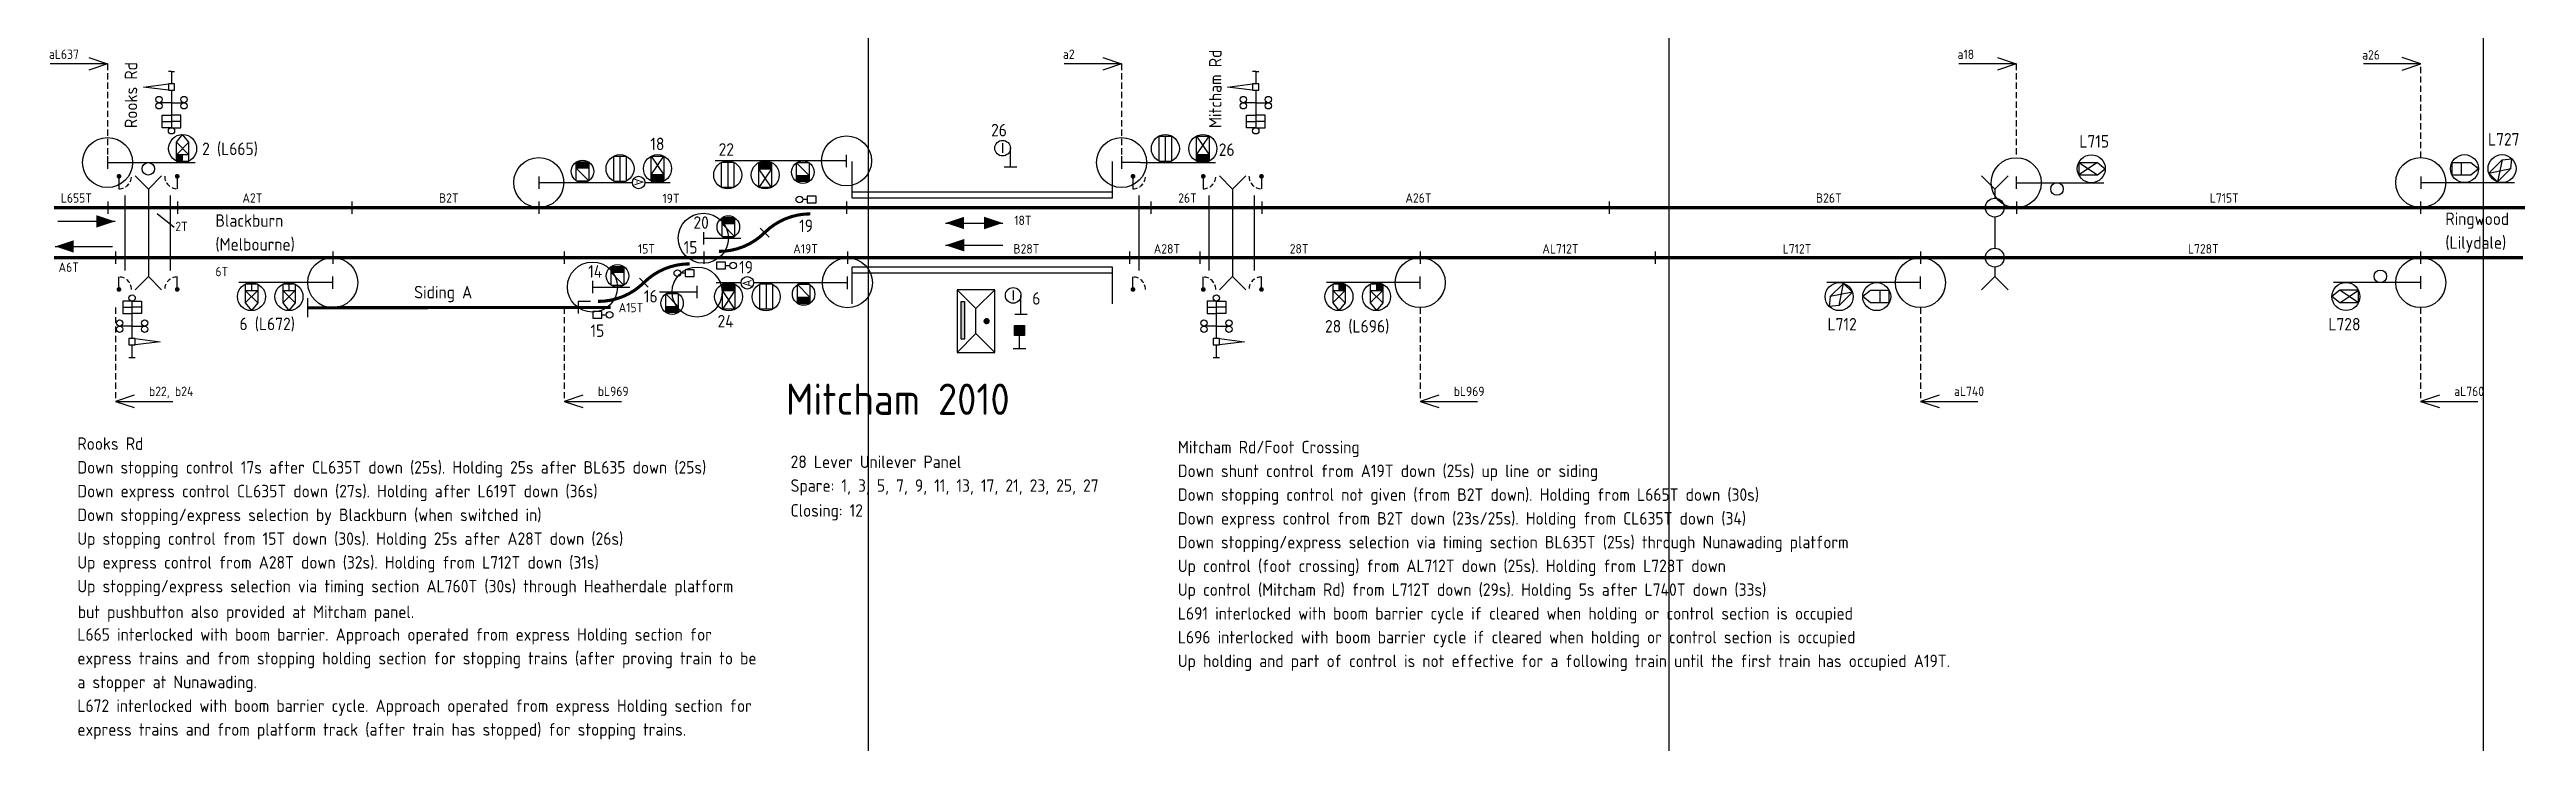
# Model space of a CAD drawing. Extents: x 106 to 1181, y -162 to 178.
# Drawn here: x 785.1 to 1181.3, y -161.6 to -51.2 of the extents above; entities that cross this region are included whole.
import ezdxf

# ---------------------------------------------------------------- set-up
doc = ezdxf.new("R2010")
doc.units = 0
doc.linetypes.add('DASHED2', pattern=[0.375, 0.25, -0.125])
doc.layers.get('0').update_dxf_attribs({"linetype": 'CONTINUOUS'})
doc.layers.add('CONST', color=1, linetype='CONTINUOUS')
doc.styles.get("Standard").update_dxf_attribs({"font": 'ISOCP'})

msp = doc.modelspace()

# ---------------------------------------------------------------- texts
for s, height, p in [('aL637', 1.5, (785.05, -52.74)), ('a2', 1.5, (947.2, -52.74)), ('a18', 1.5, (1090.28, -52.76)), ('a26', 1.5, (1154.98, -52.84)), ('26', 2, (935.72, -65.13)), ('2 (L665)', 2, (809.55, -68.12)), ('18', 2, (881.22, -67.34)), ('22', 2, (892.15, -68.22)), ('26', 2, (972.13, -68.26)), ('L715', 2, (1109.75, -66.93)), ('L727', 2, (1175.11, -66.6)), ('L655T', 1.5, (786.95, -75.74)), ('A2T', 1.5, (815.99, -75.74)), ('B2T', 1.5, (847.42, -75.74)), ('19T', 1.5, (883.17, -75.81)), ('26T', 1.5, (965.65, -75.74)), ('A26T', 1.5, (1001.98, -75.74)), ('B26T', 1.5, (1067.63, -75.74)), ('L715T', 1.5, (1130.62, -75.74)), ('2T', 1.5, (805.26, -80.29)), ('Blackburn', 2, (811.67, -79.6)), ('20', 2, (888.12, -79.92)), ('19', 2, (905.02, -80.43)), ('18T', 1.5, (939.43, -79.32)), ('Ringwood', 2, (1168.29, -79.31)), ('(Melbourne)', 2, (811.67, -83.4)), ('15T', 1.5, (879.25, -83.87)), ('15', 2, (886.56, -83.88)), ('A19T', 1.5, (904.08, -83.87)), ('B28T', 1.5, (939.29, -83.87)), ('A28T', 1.5, (961.73, -83.87)), ('28T', 1.5, (983.48, -83.87)), ('AL712T', 1.5, (1023.88, -83.87)), ('L712T', 1.5, (1062.32, -83.87)), ('L728T', 1.5, (1127.13, -83.87)), ('(Lilydale)', 2, (1168.29, -83.11)), ('A6T', 1.5, (786.58, -86.81)), ('6T', 1.5, (811.67, -87.51)), ('14', 2, (871.28, -87.73)), ('19', 2, (895.42, -87.07)), ('Siding A', 2, (843.46, -91.05)), ('16', 2, (880.19, -91.71)), ('6', 2, (942.31, -92.05)), ('6 (L672)', 2, (815.52, -96.13)), ('A15T', 1.5, (876.16, -93.27)), ('24', 2, (891.98, -95.69)), ('28 (L696)', 2, (989.12, -96.51)), ('L712', 2, (1069.48, -96.18)), ('L728', 2, (1149.58, -96.18)), ('15', 2, (871.65, -97.22)), ('b22, b24', 1.5, (801.06, -106.67)), ('bL969', 1.5, (872.83, -106.67)), ('Mitcham 2010', 5, (902.9, -109.68)), ('bL969', 1.5, (1009.71, -106.67)), ('aL740', 1.5, (1089.71, -106.67)), ('aL760', 1.5, (1169.71, -106.67)), ('Rooks Rd', 2, (789.6, -115.28)), ('Mitcham Rd/Foot Crossing', 2, (965.59, -115.84)), ('Down stopping control 17s after CL635T down (25s). Holding 25s after BL635 down (25s)', 2, (789.6, -119.08)), ('28 Lever Unilever Panel', 2, (903.66, -118.19)), ('Down shunt control from A19T down (25s) up line or siding', 2, (965.59, -119.64)), ('Down express control CL635T down (27s). Holding after L619T down (36s)', 2, (789.6, -122.88)), ('Spare: 1, 3, 5, 7, 9, 11, 13, 17, 21, 23, 25, 27', 2, (903.66, -121.99)), ('Down stopping control not given (from B2T down). Holding from L665T down (30s)', 2, (965.59, -123.44)), ('Down stopping/express selection by Blackburn (when switched in)', 2, (789.6, -126.68)), ('Closing: 12', 2, (903.66, -125.97)), ('Down express control from B2T down (23s/25s). Holding from CL635T down (34)', 2, (965.59, -127.24)), ('Up stopping control from 15T down (30s). Holding 25s after A28T down (26s)', 2, (789.6, -130.48)), ('Down stopping/express selection via timing section BL635T (25s) through Nunawading platform', 2, (965.59, -131.04)), ('Up express control from A28T down (32s). Holding from L712T down (31s)', 2, (789.6, -134.28)), ('Up control (foot crossing) from AL712T down (25s). Holding from L728T down', 2, (965.59, -134.84)), ('Up stopping/express selection via timing section AL760T (30s) through Heatherdale platform', 2, (789.6, -138.08)), ('Up control (Mitcham Rd) from L712T down (29s). Holding 5s after L740T down (33s)', 2, (965.59, -138.64)), ('but pushbutton also provided at Mitcham panel.', 2, (789.67, -142.19)), ('L691 interlocked with boom barrier cycle if cleared when holding or control section is occupied', 2, (965.59, -142.44)), ('L665 interlocked with boom barrier. Approach operated from express Holding section for', 2, (789.6, -145.81)), ('L696 interlocked with boom barrier cycle if cleared when holding or control section is occupied', 2, (965.59, -146.24)), ('express trains and from stopping holding section for stopping trains (after proving train to be', 2, (789.6, -149.61)), ('Up holding and part of control is not effective for a following train until the first train has occupied A19T.', 2, (965.59, -150.04)), ('a stopper at Nunawading.', 2, (789.6, -153.41)), ('L672 interlocked with boom barrier cycle. Approach operated from express Holding section for', 2, (789.6, -157.21)), ('express trains and from platform track (after train has stopped) for stopping trains.', 2, (789.6, -161.01))]:
    msp.add_text(s, height=height).set_placement(p)
for s, height, rotation, p in [('Mitcham Rd', 2, 90, (972.57, -63.8)), ('Rooks Rd', 2, 90, (799.17, -63.8)), ('A', 1.5, 270, (878.65, -71.83)), ('A', 1.5, 90, (897.42, -89.25))]:
    msp.add_text(s, height=height, rotation=rotation).set_placement(p)

# ---------------------------------------------------------------- linework, layer by layer
for p, q in [((794.43, -53.53), (785.26, -53.53)), ((791.43, -52.53), (794.43, -53.53)), ((794.43, -53.53), (791.43, -54.53)), ((804.65, -54.74), (804.15, -54.76)), ((804.65, -54.74), (804.65, -56.74)), ((804.65, -54.74), (804.65, -56.74)), ((804.65, -54.74), (805.15, -54.76)), ((956.59, -53.53), (947.42, -53.53)), ((953.59, -52.53), (956.59, -53.53)), ((956.59, -53.53), (953.59, -54.53)), ((978.05, -54.74), (977.55, -54.76)), ((978.05, -54.74), (978.55, -54.76)), ((978.05, -54.74), (978.05, -56.74)), ((978.05, -54.74), (978.05, -56.74)), ((1099.67, -53.54), (1090.5, -53.54)), ((1096.67, -52.54), (1099.67, -53.54)), ((1099.67, -53.54), (1096.67, -54.54)), ((1164.37, -53.53), (1155.2, -53.53)), ((1164.37, -53.53), (1161.37, -52.53)), ((1161.37, -54.53), (1164.37, -53.53)), ((800.15, -57.24), (804.15, -56.74)), ((804.15, -57.74), (800.15, -57.24)), ((804.65, -56.74), (804.15, -56.74)), ((804.15, -56.74), (804.15, -57.74)), ((804.15, -57.74), (805.15, -57.74)), ((805.15, -56.74), (804.65, -56.74)), ((804.65, -57.74), (804.65, -63.74)), ((804.65, -57.74), (804.65, -63.74)), ((805.15, -57.74), (805.15, -56.74)), ((973.55, -57.24), (977.55, -56.74)), ((977.55, -57.74), (973.55, -57.24)), ((978.05, -56.74), (977.55, -56.74)), ((977.55, -56.74), (977.55, -57.74)), ((977.55, -57.74), (978.55, -57.74)), ((978.55, -56.74), (978.05, -56.74)), ((978.05, -57.74), (978.05, -63.74)), ((978.05, -57.74), (978.05, -63.74)), ((978.55, -57.74), (978.55, -56.74)), ((804.65, -59.74), (802.65, -59.74)), ((803.15, -63.74), (803.15, -61.74)), ((803.15, -61.74), (804.65, -61.74)), ((803.15, -62.74), (804.65, -62.74)), ((804.65, -59.74), (806.65, -59.74)), ((806.15, -61.74), (804.65, -61.74)), ((806.15, -62.74), (804.65, -62.74)), ((806.15, -63.74), (806.15, -61.74)), ((978.05, -59.74), (976.05, -59.74)), ((976.55, -63.74), (976.55, -61.74)), ((976.55, -61.74), (978.05, -61.74)), ((976.55, -62.74), (978.05, -62.74)), ((978.05, -59.74), (980.05, -59.74)), ((979.55, -61.74), (978.05, -61.74)), ((979.55, -62.74), (978.05, -62.74)), ((979.55, -63.74), (979.55, -61.74)), ((804.65, -63.74), (803.15, -63.74)), ((804.65, -63.74), (806.15, -63.74)), ((805.43, -66.08), (806.43, -64.85)), ((805.43, -69.08), (805.43, -66.08)), ((805.43, -66.08), (807.43, -68.08)), ((807.43, -66.08), (806.43, -64.85)), ((807.43, -69.08), (807.43, -66.08)), ((962.59, -65.08), (964.59, -65.08)), ((962.59, -69.08), (962.59, -65.08)), ((963.59, -69.08), (963.59, -65.08)), ((964.59, -65.08), (964.59, -69.08)), ((968.59, -65.08), (970.59, -65.08)), ((968.59, -65.08), (970.59, -68.08)), ((968.59, -69.08), (968.59, -65.08)), ((968.59, -68.08), (970.59, -65.08)), ((970.59, -65.08), (970.59, -69.08)), ((978.05, -63.74), (976.55, -63.74)), ((978.05, -63.74), (979.55, -63.74)), ((794.43, -68.32), (794.43, -70.32)), ((794.43, -69.32), (799.43, -69.32)), ((799.43, -69.32), (802.43, -69.32)), ((802.43, -69.32), (808.43, -69.32)), ((807.43, -68.08), (805.43, -68.08)), ((805.43, -69.08), (807.43, -69.08)), ((806.43, -69.08), (806.43, -68.08)), ((869.38, -69.23), (871.38, -69.23)), ((869.38, -72.23), (869.38, -69.23)), ((871.38, -70.23), (869.38, -70.23)), ((869.38, -70.23), (871.38, -72.23)), ((871.38, -69.23), (871.38, -72.23)), ((875.38, -72.29), (875.38, -68.29)), ((875.38, -68.29), (877.38, -68.29)), ((876.38, -72.29), (876.38, -68.29)), ((877.38, -68.29), (877.38, -72.29)), ((881.38, -68.29), (883.38, -71.29)), ((881.38, -71.29), (883.38, -68.29)), ((881.38, -68.29), (883.38, -68.29)), ((881.38, -72.29), (881.38, -68.29)), ((883.38, -71.29), (881.38, -71.29)), ((883.38, -68.29), (883.38, -72.29)), ((897.6, -69.06), (891.6, -69.06)), ((894.6, -69.3), (892.6, -69.3)), ((892.6, -73.3), (892.6, -69.3)), ((893.6, -69.3), (893.6, -73.3)), ((894.6, -69.3), (894.6, -73.3)), ((903.6, -69.06), (897.6, -69.06)), ((900.6, -69.3), (898.6, -69.3)), ((898.6, -73.3), (898.6, -69.3)), ((898.6, -70.3), (900.6, -70.3)), ((900.6, -70.3), (898.6, -73.3)), ((900.6, -73.3), (898.6, -70.3)), ((900.6, -69.3), (900.6, -73.3)), ((909.6, -69.06), (903.6, -69.06)), ((906.6, -69.37), (904.6, -69.37)), ((906.6, -71.37), (904.6, -69.37)), ((904.6, -72.37), (904.6, -69.37)), ((906.6, -69.37), (906.6, -72.37)), ((912.6, -69.06), (909.6, -69.06)), ((912.6, -70.06), (912.6, -68.06)), ((913.49, -75.04), (913.49, -69.14)), ((937.81, -70.02), (939.81, -70.02)), ((955.16, -75.04), (955.16, -69.14)), ((956.59, -68.32), (956.59, -70.32)), ((959.59, -69.32), (956.59, -69.32)), ((959.59, -69.32), (965.59, -69.32)), ((962.59, -69.08), (964.59, -69.08)), ((965.59, -69.32), (971.59, -69.32)), ((970.59, -68.08), (968.59, -68.08)), ((968.59, -69.08), (970.59, -69.08)), ((1109.67, -69.31), (1109.67, -71.31)), ((1112.67, -69.31), (1109.67, -71.31)), ((1109.67, -69.31), (1112.67, -69.31)), ((1109.67, -69.31), (1112.67, -71.31)), ((1112.67, -69.31), (1113.9, -70.31)), ((1112.67, -71.31), (1113.9, -70.31)), ((1169.35, -69.29), (1172.35, -69.29)), ((1169.35, -69.29), (1169.35, -71.29)), ((1169.35, -71.29), (1172.35, -71.29)), ((1170.85, -71.29), (1170.85, -69.29)), ((1172.35, -69.29), (1173.58, -70.29)), ((1172.35, -71.29), (1173.58, -70.29)), ((1175.23, -71), (1177.35, -68.88)), ((1175.23, -71), (1178.76, -70.29)), ((1175.23, -71), (1176.64, -72.42)), ((1177.35, -68.88), (1176.64, -72.42)), ((1176.64, -72.42), (1178.76, -70.29)), ((1177.35, -68.88), (1178.93, -68.71)), ((1178.76, -70.29), (1178.93, -68.71)), ((796.25, -71.52), (796.25, -73.52)), ((797.22, -86.58), (797.22, -74.58)), ((798.83, -71.45), (800.95, -73.57)), ((803.07, -71.45), (800.95, -73.57)), ((800.95, -73.57), (800.95, -87.57)), ((804.47, -86.58), (804.47, -74.58)), ((805.56, -71.52), (805.56, -73.52)), ((863.38, -71.53), (863.38, -73.53)), ((863.38, -72.53), (866.38, -72.53)), ((866.38, -72.53), (872.38, -72.53)), ((869.38, -72.23), (871.38, -72.23)), ((872.38, -72.53), (878.38, -72.53)), ((875.38, -72.29), (877.38, -72.29)), ((880.35, -72.53), (884.38, -72.53)), ((881.38, -72.29), (883.38, -72.29)), ((894.6, -73.3), (892.6, -73.3)), ((900.6, -73.3), (898.6, -73.3)), ((904.6, -71.37), (906.6, -71.37)), ((906.6, -72.37), (904.6, -72.37)), ((955.16, -74.04), (913.49, -74.04)), ((955.16, -75.04), (913.49, -75.04)), ((958.41, -71.52), (958.41, -73.52)), ((959.38, -86.58), (959.38, -74.58)), ((969.65, -71.52), (969.65, -73.52)), ((970.62, -86.58), (970.62, -74.58)), ((972.23, -71.45), (974.35, -73.57)), ((976.47, -71.45), (974.35, -73.57)), ((974.35, -73.57), (974.35, -87.57)), ((977.87, -86.58), (977.87, -74.58)), ((978.96, -71.52), (978.96, -73.52)), ((1094.1, -71.45), (1096.23, -73.57)), ((1098.35, -71.45), (1096.23, -73.57)), ((1096.23, -73.57), (1096.23, -75.03)), ((1099.67, -71.54), (1099.67, -73.54)), ((1099.67, -72.54), (1104.67, -72.54)), ((1104.67, -72.54), (1107.67, -72.54)), ((1107.67, -72.54), (1113.67, -72.54)), ((1109.67, -71.31), (1112.67, -71.31)), ((1164.35, -71.53), (1164.35, -73.53)), ((1164.35, -72.53), (1167.35, -72.53)), ((1167.35, -72.53), (1173.35, -72.53)), ((1173.35, -72.53), (1179.35, -72.53)), ((795.63, -78.73), (786.46, -78.73)), ((794.47, -75.53), (794.47, -77.53)), ((805.08, -79.72), (802.33, -77.51)), ((805.59, -75.53), (805.59, -77.53)), ((833.51, -75.53), (833.51, -77.53)), ((863.38, -75.53), (863.38, -77.53)), ((892.7, -81.13), (892.7, -78.13)), ((892.7, -78.13), (894.7, -78.13)), ((892.7, -79.13), (894.7, -81.13)), ((894.7, -79.13), (892.7, -79.13)), ((894.7, -78.13), (894.7, -81.13)), ((912.57, -75.53), (912.57, -77.53)), ((928.41, -78.99), (937.58, -78.99)), ((961.26, -75.53), (961.26, -77.53)), ((978.99, -75.53), (978.99, -77.53)), ((1034.54, -75.53), (1034.54, -77.53)), ((1096.23, -78.03), (1096.23, -83.03)), ((1099.71, -75.53), (1099.71, -77.53)), ((1164.35, -77.53), (1164.35, -75.53)), ((786.02, -82.74), (795.19, -82.74)), ((889.7, -80.43), (889.7, -82.43)), ((889.7, -81.43), (895.7, -81.43)), ((892.7, -81.13), (894.7, -81.13)), ((898.79, -79.82), (900.21, -81.24)), ((928.43, -82.54), (937.6, -82.54)), ((795.7, -83.53), (795.7, -85.53)), ((830.43, -83.53), (830.43, -85.53)), ((867.47, -83.53), (867.47, -85.53)), ((874.96, -85.93), (876.96, -85.93)), ((874.96, -88.93), (874.96, -85.93)), ((876.96, -86.93), (874.96, -86.93)), ((874.96, -86.93), (876.96, -88.93)), ((876.96, -85.93), (876.96, -88.93)), ((889.77, -83.53), (889.77, -85.53)), ((912.73, -83.53), (912.73, -85.53)), ((955.16, -86.04), (913.49, -86.04)), ((913.49, -91.93), (913.49, -86.04)), ((955.16, -87.04), (913.49, -87.04)), ((955.16, -91.93), (955.16, -86.04)), ((957.86, -83.53), (957.86, -85.53)), ((969.1, -83.53), (969.1, -85.53)), ((1004.35, -83.53), (1004.35, -85.53)), ((1041.94, -83.53), (1041.94, -85.53)), ((1084.35, -83.53), (1084.35, -85.53)), ((1096.23, -86.03), (1096.23, -87.57)), ((1164.35, -85.53), (1164.35, -83.53)), ((796.25, -89.62), (796.25, -87.62)), ((798.83, -89.69), (800.95, -87.57)), ((803.07, -89.69), (800.95, -87.57)), ((805.56, -89.62), (805.56, -87.62)), ((821.43, -88.53), (815.43, -88.53)), ((816.43, -88.77), (816.43, -91.77)), ((818.43, -88.77), (816.43, -88.77)), ((818.43, -89.77), (816.43, -91.77)), ((818.43, -91.77), (816.43, -89.77)), ((816.43, -89.77), (818.43, -89.77)), ((817.43, -88.77), (817.43, -89.77)), ((818.43, -88.77), (818.43, -91.77)), ((827.43, -88.53), (821.43, -88.53)), ((824.43, -88.77), (822.43, -88.77)), ((822.43, -88.77), (822.43, -91.77)), ((824.43, -89.77), (822.43, -91.77)), ((824.43, -91.77), (822.43, -89.77)), ((822.43, -89.77), (824.43, -89.77)), ((823.43, -88.77), (823.43, -89.77)), ((824.43, -88.77), (824.43, -91.77)), ((826.43, -94.03), (826.43, -91.03)), ((830.43, -88.53), (827.43, -88.53)), ((830.43, -89.53), (830.43, -87.53)), ((871.96, -88.23), (871.96, -90.23)), ((871.96, -89.23), (877.96, -89.23)), ((874.96, -88.93), (876.96, -88.93)), ((879.48, -87.82), (880.89, -89.24)), ((888.7, -90.03), (882.7, -90.03)), ((883.7, -93.33), (883.7, -90.33)), ((885.7, -90.33), (883.7, -90.33)), ((885.7, -92.33), (883.7, -90.33)), ((885.7, -90.33), (885.7, -93.33)), ((888.7, -91.03), (888.7, -89.03)), ((895.73, -88.55), (891.74, -88.55)), ((894.74, -88.79), (892.74, -88.79)), ((892.74, -92.79), (892.74, -88.79)), ((894.74, -92.79), (892.74, -89.79)), ((894.74, -89.79), (892.74, -92.79)), ((892.74, -89.79), (894.74, -89.79)), ((894.74, -88.79), (894.74, -92.79)), ((897.74, -88.55), (897.73, -88.55)), ((903.74, -88.55), (897.74, -88.55)), ((898.74, -92.79), (898.74, -88.79)), ((900.74, -88.79), (898.74, -88.79)), ((899.74, -88.79), (899.74, -92.79)), ((900.74, -88.79), (900.74, -92.79)), ((909.74, -88.55), (903.74, -88.55)), ((906.74, -90.85), (904.74, -88.85)), ((906.74, -88.85), (904.74, -88.85)), ((904.74, -91.85), (904.74, -88.85)), ((904.74, -90.85), (906.74, -90.85)), ((906.74, -88.85), (906.74, -91.85)), ((912.74, -88.55), (909.74, -88.55)), ((912.74, -89.55), (912.74, -87.55)), ((930.3, -89.69), (930.3, -99.69)), ((930.3, -89.69), (930.3, -99.69)), ((933.3, -92.69), (930.3, -89.69)), ((936.3, -89.69), (930.3, -89.69)), ((933.3, -92.69), (936.3, -89.69)), ((936.3, -99.69), (936.3, -89.69)), ((958.41, -89.62), (958.41, -87.62)), ((969.65, -89.62), (969.65, -87.62)), ((972.23, -89.69), (974.35, -87.57)), ((976.47, -89.69), (974.35, -87.57)), ((978.96, -89.62), (978.96, -87.62)), ((995.35, -88.53), (989.35, -88.53)), ((992.35, -88.77), (990.35, -88.77)), ((990.35, -88.77), (990.35, -91.77)), ((990.35, -89.77), (992.35, -89.77)), ((992.35, -91.77), (990.35, -89.77)), ((991.35, -88.77), (991.35, -89.77)), ((992.35, -88.77), (992.35, -91.77)), ((1001.35, -88.53), (995.35, -88.53)), ((996.35, -88.77), (996.35, -91.77)), ((998.35, -88.77), (996.35, -88.77)), ((998.35, -91.77), (996.35, -89.77)), ((996.35, -89.77), (998.35, -89.77)), ((997.35, -88.77), (997.35, -89.77)), ((998.35, -88.77), (998.35, -91.77)), ((1004.35, -88.53), (1001.35, -88.53)), ((1004.35, -89.53), (1004.35, -87.53)), ((1075.35, -88.53), (1069.35, -88.53)), ((1069.93, -90.77), (1069.77, -92.35)), ((1072.05, -88.65), (1069.93, -90.77)), ((1073.47, -90.06), (1069.93, -90.77)), ((1071.35, -92.18), (1072.05, -88.65)), ((1073.47, -90.06), (1071.35, -92.18)), ((1073.47, -90.06), (1072.05, -88.65)), ((1076.35, -89.77), (1075.11, -90.77)), ((1076.35, -91.77), (1075.11, -90.77)), ((1081.35, -88.53), (1075.35, -88.53)), ((1079.35, -89.77), (1076.35, -89.77)), ((1077.85, -89.77), (1077.85, -91.77)), ((1079.35, -91.77), (1079.35, -89.77)), ((1084.35, -88.53), (1081.35, -88.53)), ((1084.35, -89.53), (1084.35, -87.53)), ((1094.1, -89.69), (1096.23, -87.57)), ((1098.35, -89.69), (1096.23, -87.57)), ((1151.39, -89.75), (1150.15, -90.75)), ((1151.39, -91.75), (1150.15, -90.75)), ((1156.39, -88.52), (1150.39, -88.52)), ((1154.39, -89.75), (1151.39, -89.75)), ((1151.39, -91.75), (1154.39, -89.75)), ((1154.39, -91.75), (1151.39, -89.75)), ((1154.39, -91.75), (1154.39, -89.75)), ((1159.39, -88.52), (1156.39, -88.52)), ((1164.39, -88.52), (1159.39, -88.52)), ((1164.39, -89.52), (1164.39, -87.52)), ((796.85, -91.48), (796.85, -93.48)), ((798.35, -91.48), (796.85, -91.48)), ((796.85, -92.48), (798.35, -92.48)), ((796.85, -93.48), (798.35, -93.48)), ((798.35, -97.48), (798.35, -91.48)), ((798.35, -97.48), (798.35, -91.48)), ((798.35, -91.48), (799.85, -91.48)), ((799.85, -92.48), (798.35, -92.48)), ((799.85, -93.48), (798.35, -93.48)), ((799.85, -91.48), (799.85, -93.48)), ((816.43, -91.77), (817.43, -93)), ((818.43, -91.77), (817.43, -93)), ((822.43, -91.77), (823.43, -93)), ((824.43, -91.77), (823.43, -93)), ((869.66, -91.49), (871.66, -91.49)), ((869.66, -91.49), (869.66, -93.49)), ((883.7, -92.33), (885.7, -92.33)), ((885.7, -93.33), (883.7, -93.33)), ((894.74, -92.79), (892.74, -92.79)), ((900.74, -92.79), (898.74, -92.79)), ((906.74, -91.85), (904.74, -91.85)), ((930.95, -94.55), (930.95, -91.55)), ((930.95, -91.55), (931.45, -91.55)), ((930.95, -97.55), (930.95, -94.55)), ((931.45, -91.55), (931.45, -97.55)), ((933.3, -96.69), (933.3, -92.69)), ((939.5, -93.57), (941.5, -93.57)), ((971.75, -91.48), (970.25, -91.48)), ((970.25, -91.48), (970.25, -93.48)), ((970.25, -92.48), (971.75, -92.48)), ((970.25, -93.48), (971.75, -93.48)), ((971.75, -97.48), (971.75, -91.48)), ((971.75, -97.48), (971.75, -91.48)), ((971.75, -91.48), (973.25, -91.48)), ((973.25, -92.48), (971.75, -92.48)), ((973.25, -93.48), (971.75, -93.48)), ((973.25, -91.48), (973.25, -93.48)), ((990.35, -91.77), (991.35, -93)), ((992.35, -91.77), (991.35, -93)), ((996.35, -91.77), (997.35, -93)), ((998.35, -91.77), (997.35, -93)), ((1071.35, -92.18), (1069.77, -92.35)), ((1079.35, -91.77), (1076.35, -91.77)), ((1154.39, -91.75), (1151.39, -91.75)), ((798.35, -95.48), (796.35, -95.48)), ((797.85, -97.48), (797.85, -98.48)), ((798.85, -97.48), (797.85, -97.48)), ((797.85, -98.48), (798.35, -98.48)), ((798.35, -95.48), (800.35, -95.48)), ((798.35, -100.48), (798.35, -98.48)), ((798.35, -100.48), (798.35, -98.48)), ((798.35, -98.48), (798.85, -98.48)), ((798.85, -97.48), (802.85, -97.98)), ((798.85, -98.48), (798.85, -97.48)), ((802.85, -97.98), (798.85, -98.48)), ((933.3, -96.69), (930.3, -99.69)), ((931.45, -97.55), (930.95, -97.55)), ((933.3, -96.69), (936.3, -99.69)), ((971.75, -95.48), (969.75, -95.48)), ((972.25, -97.48), (971.25, -97.48)), ((971.25, -97.48), (971.25, -98.48)), ((971.25, -98.48), (971.75, -98.48)), ((971.75, -95.48), (973.75, -95.48)), ((971.75, -98.48), (972.25, -98.48)), ((971.75, -100.48), (971.75, -98.48)), ((971.75, -100.48), (971.75, -98.48)), ((972.25, -97.48), (976.25, -97.98)), ((972.25, -98.48), (972.25, -97.48)), ((976.25, -97.98), (972.25, -98.48)), ((797.85, -100.48), (798.85, -100.48)), ((930.3, -99.69), (936.3, -99.69)), ((939.26, -99.04), (941.26, -99.04)), ((971.25, -100.48), (972.25, -100.48)), ((798.68, -106.53), (795.68, -107.53)), ((870.45, -106.53), (867.45, -107.53)), ((1007.33, -106.53), (1004.33, -107.53)), ((1087.33, -106.53), (1084.33, -107.53)), ((1167.33, -106.53), (1164.33, -107.53)), ((795.68, -107.53), (804.85, -107.53)), ((795.68, -107.53), (798.68, -108.53)), ((867.45, -107.53), (876.62, -107.53)), ((867.45, -107.53), (870.45, -108.53)), ((1004.33, -107.53), (1013.5, -107.53)), ((1004.33, -107.53), (1007.33, -108.53)), ((1084.33, -107.53), (1093.5, -107.53)), ((1084.33, -107.53), (1087.33, -108.53)), ((1164.33, -107.53), (1167.33, -108.53)), ((1164.33, -107.53), (1173.5, -107.53))]:
    msp.add_line(p, q)
at = {"linetype": 'DASHED2', "ltscale": 4}
for p, q in [((794.43, -53.53), (794.43, -68.53)), ((956.59, -53.53), (956.59, -68.53)), ((1099.67, -53.54), (1099.67, -68.54)), ((1164.37, -68.53), (1164.37, -53.53)), ((795.68, -92.53), (795.68, -107.53)), ((867.45, -92.53), (867.45, -107.53)), ((1004.33, -92.53), (1004.33, -107.53)), ((1084.33, -92.53), (1084.33, -107.53)), ((1164.33, -92.53), (1164.33, -107.53))]:
    msp.add_line(p, q, dxfattribs=at)
at = {"linetype": 'CONTINUOUS'}
for p, q in [((805.43, -68.08), (807.43, -66.08)), ((937.56, -66.22), (937.56, -67.79)), ((938.81, -70.02), (938.81, -67.02)), ((906.31, -75.24), (905.6, -75.24)), ((906.31, -74.71), (906.31, -75.77)), ((907.73, -74.71), (906.31, -74.71)), ((907.73, -75.77), (907.73, -74.71)), ((906.31, -75.77), (907.73, -75.77)), ((886.79, -87.01), (886.08, -87.01)), ((888.21, -86.47), (886.79, -86.47)), ((886.79, -86.47), (886.79, -87.54)), ((888.21, -87.54), (888.21, -86.47)), ((891.81, -85.25), (891.81, -86.32)), ((893.23, -85.25), (891.81, -85.25)), ((891.81, -86.32), (893.23, -86.32)), ((893.23, -86.32), (893.23, -85.25)), ((893.23, -85.78), (893.94, -85.78)), ((886.79, -87.54), (888.21, -87.54)), ((939.25, -89.77), (939.25, -91.34)), ((940.5, -93.57), (940.5, -90.57)), ((992.35, -89.77), (990.35, -91.77)), ((998.35, -89.77), (996.35, -91.77)), ((873.47, -93.14), (872.05, -93.14)), ((872.05, -93.14), (872.05, -94.2)), ((872.05, -94.2), (873.47, -94.2)), ((873.47, -94.2), (873.47, -93.14)), ((873.47, -93.67), (874.18, -93.67)), ((940.26, -99.04), (940.26, -96.04))]:
    msp.add_line(p, q, dxfattribs=at)
at = {"const_width": 0.375}
for points in [[(796.06, -71.52, -1), (796.44, -71.52, -1)], [(805.75, -71.52, 1), (805.37, -71.52, 1)], [(958.22, -71.52, -1), (958.6, -71.52, -1)], [(969.46, -71.52, -1), (969.84, -71.52, -1)], [(979.15, -71.52, 1), (978.77, -71.52, 1)], [(796.06, -89.62, 1), (796.44, -89.62, 1)], [(805.75, -89.62, -1), (805.37, -89.62, -1)], [(958.22, -89.62, 1), (958.6, -89.62, 1)], [(969.46, -89.62, 1), (969.84, -89.62, 1)], [(979.15, -89.62, -1), (978.77, -89.62, -1)]]:
    msp.add_lwpolyline(points, format="xyb", close=True, dxfattribs=at)
at = {"const_width": 0.5}
for points in [[(785.88, -76.53), (890.06, -76.53)], [(890.06, -76.53), (902.79, -76.53)], [(902.79, -76.53), (909.16, -76.53)], [(909.16, -76.53), (1181.01, -76.53)], [(785.88, -84.53), (883.48, -84.53)], [(883.48, -84.53), (889.84, -84.53)], [(902.57, -84.53), (889.84, -84.53)], [(902.57, -84.53), (1180.73, -84.53)], [(826.43, -92.55), (869.66, -92.49)], [(874.86, -92.5), (869.66, -92.49)]]:
    msp.add_lwpolyline(points, dxfattribs=at)
for points in [[(906.82, -77.53, 0.198912), (899.5, -80.53, 4.660691)], [(892.18, -83.53, 0.198912), (899.5, -80.53, 2.541211)], [(887.51, -85.53, 0.198912), (880.19, -88.53, 4.660691)], [(872.86, -91.53, 0.198912), (880.19, -88.53, 2.541211)]]:
    msp.add_lwpolyline(points, format="xyb", dxfattribs=at)
at = {"linetype": 'CONTINUOUS', "const_width": 0.5, "flags": 128}
msp.add_lwpolyline([(935, -94.94, 1), (935, -94.44, 1)], format="xyb", close=True, dxfattribs=at)
at = {"linetype": 'CONTINUOUS'}
msp.add_lwpolyline([(941.04, -95.37), (941.04, -96.97), (939.44, -96.97), (939.44, -95.37)], close=True, dxfattribs=at)
for centre, radius in [((802.65, -59.24), 0.5), ((806.65, -59.24), 0.5), ((976.05, -59.24), 0.5), ((980.05, -59.24), 0.5), ((802.65, -60.24), 0.5), ((806.65, -60.24), 0.5), ((976.05, -60.24), 0.5), ((980.05, -60.24), 0.5), ((804.65, -64.24), 0.5), ((806.43, -67.08), 2.24), ((963.59, -67.08), 2.24), ((969.59, -67.08), 2.24), ((978.05, -64.24), 0.5), ((800.93, -70.32), 1), ((870.38, -70.73), 1.8), ((876.38, -70.29), 2.24), ((882.38, -70.29), 2.24), ((893.6, -71.3), 2.24), ((899.6, -71.3), 2.24), ((905.6, -70.87), 1.8), ((1111.67, -70.31), 2.24), ((1171.35, -70.29), 2.24), ((1177.35, -70.29), 2.24), ((879.35, -72.52), 1), ((1106.17, -73.54), 1), ((893.7, -79.63), 1.8), ((875.96, -87.43), 1.8), ((1157.89, -87.52), 1), ((798.35, -90.98), 0.5), ((817.43, -90.77), 2.24), ((823.43, -90.77), 2.24), ((884.7, -91.83), 1.8), ((893.74, -90.79), 2.24), ((896.73, -88.55), 1), ((899.74, -90.79), 2.24), ((905.74, -90.35), 1.8), ((971.75, -90.98), 0.5), ((991.35, -90.77), 2.24), ((997.35, -90.77), 2.24), ((1071.35, -90.77), 2.24), ((1077.35, -90.77), 2.24), ((1152.39, -90.75), 2.24), ((796.35, -94.98), 0.5), ((800.35, -94.98), 0.5), ((969.75, -94.98), 0.5), ((973.75, -94.98), 0.5), ((796.35, -95.98), 0.5), ((800.35, -95.98), 0.5), ((969.75, -95.98), 0.5), ((973.75, -95.98), 0.5)]:
    msp.add_circle(centre, radius)
for centre, radius in [((937.56, -67.02), 1.25), ((905.06, -75.24), 0.532), ((885.55, -87.01), 0.532), ((894.48, -85.78), 0.532), ((939.25, -90.57), 1.25), ((874.71, -93.67), 0.532)]:
    msp.add_circle(centre, radius, dxfattribs=at)
at = {"linetype": 'DASHED2', "ltscale": 3}
for centre, start, end in [((796.25, -71.52), 270, 0), ((805.56, -71.52), 180, 270), ((958.41, -71.52), 270, 0), ((969.65, -71.52), 270, 0), ((978.96, -71.52), 180, 270), ((796.25, -89.62), 0, 90), ((805.56, -89.62), 90, 180), ((958.41, -89.62), 0, 90), ((969.65, -89.62), 0, 90), ((978.96, -89.62), 90, 180)]:
    msp.add_arc(centre, 2, start, end, dxfattribs=at)
for points in [[(805.43, -68.08), (806.43, -68.08), (805.43, -69.08), (806.43, -69.08)], [(869.38, -69.23), (871.38, -69.23), (869.38, -70.23), (871.38, -70.23)], [(881.38, -71.29), (883.38, -71.29), (881.38, -72.29), (883.38, -72.29)], [(900.6, -70.3), (898.6, -70.3), (900.6, -69.3), (898.6, -69.3)], [(968.59, -68.08), (970.59, -68.08), (968.59, -69.08), (970.59, -69.08)], [(906.6, -72.37), (904.6, -72.37), (906.6, -71.37), (904.6, -71.37)], [(795.63, -78.73), (792.63, -77.73), (792.63, -79.73)], [(928.41, -78.99), (931.41, -77.99), (931.41, -79.99)], [(937.58, -78.99), (934.58, -77.99), (934.58, -79.99)], [(786.02, -82.74), (789.02, -83.74), (789.02, -81.74)], [(928.43, -82.54), (931.43, -83.54), (931.43, -81.54)], [(894.74, -89.79), (892.74, -89.79), (894.74, -88.79), (892.74, -88.79)], [(906.74, -91.85), (904.74, -91.85), (906.74, -90.85), (904.74, -90.85)], [(992.35, -89.77), (991.35, -89.77), (992.35, -88.77), (991.35, -88.77)], [(998.35, -89.77), (997.35, -89.77), (998.35, -88.77), (997.35, -88.77)]]:
    msp.add_solid(points)
at = {"linetype": 'CONTINUOUS'}
for points in [[(892.7, -78.13), (894.7, -78.13), (892.7, -79.13), (894.7, -79.13)], [(874.96, -85.93), (876.96, -85.93), (874.96, -86.93), (876.96, -86.93)], [(885.7, -93.33), (883.7, -93.33), (885.7, -92.33), (883.7, -92.33)], [(930.95, -97.55), (930.95, -91.55), (931.45, -97.55), (931.45, -91.55)], [(941.04, -95.37), (939.44, -95.37), (941.04, -96.97), (939.44, -96.97)]]:
    msp.add_solid(points, dxfattribs=at)
at = {"layer": 'CONST'}
for p in [(916.14, 161.26), (1044.14, 161.26), (1174.4, 161.26)]:
    msp.add_xline(p, (0, 1), dxfattribs=at)
for centre, radius in [((794.43, -69.32), 4), ((912.6, -69.06), 4), ((956.59, -69.32), 4), ((863.38, -72.53), 4), ((1099.67, -72.54), 4), ((1164.35, -72.53), 4), ((1096.23, -76.53), 1.5), ((889.7, -81.43), 4), ((1096.23, -84.53), 1.5), ((830.43, -88.53), 4), ((871.96, -89.23), 4), ((888.7, -90.03), 4), ((912.74, -88.55), 4), ((1004.35, -88.53), 4), ((1084.35, -88.53), 4), ((1164.35, -88.53), 4)]:
    msp.add_circle(centre, radius, dxfattribs=at)

msp.set_redraw_order([(e.dxf.handle, doc.entitydb.next_handle()) for e in msp.query("TEXT MTEXT ATTDEF DIMENSION ARC_DIMENSION")])  # texts and dimensions are drawn at this point

doc.saveas('drawing.dxf')
